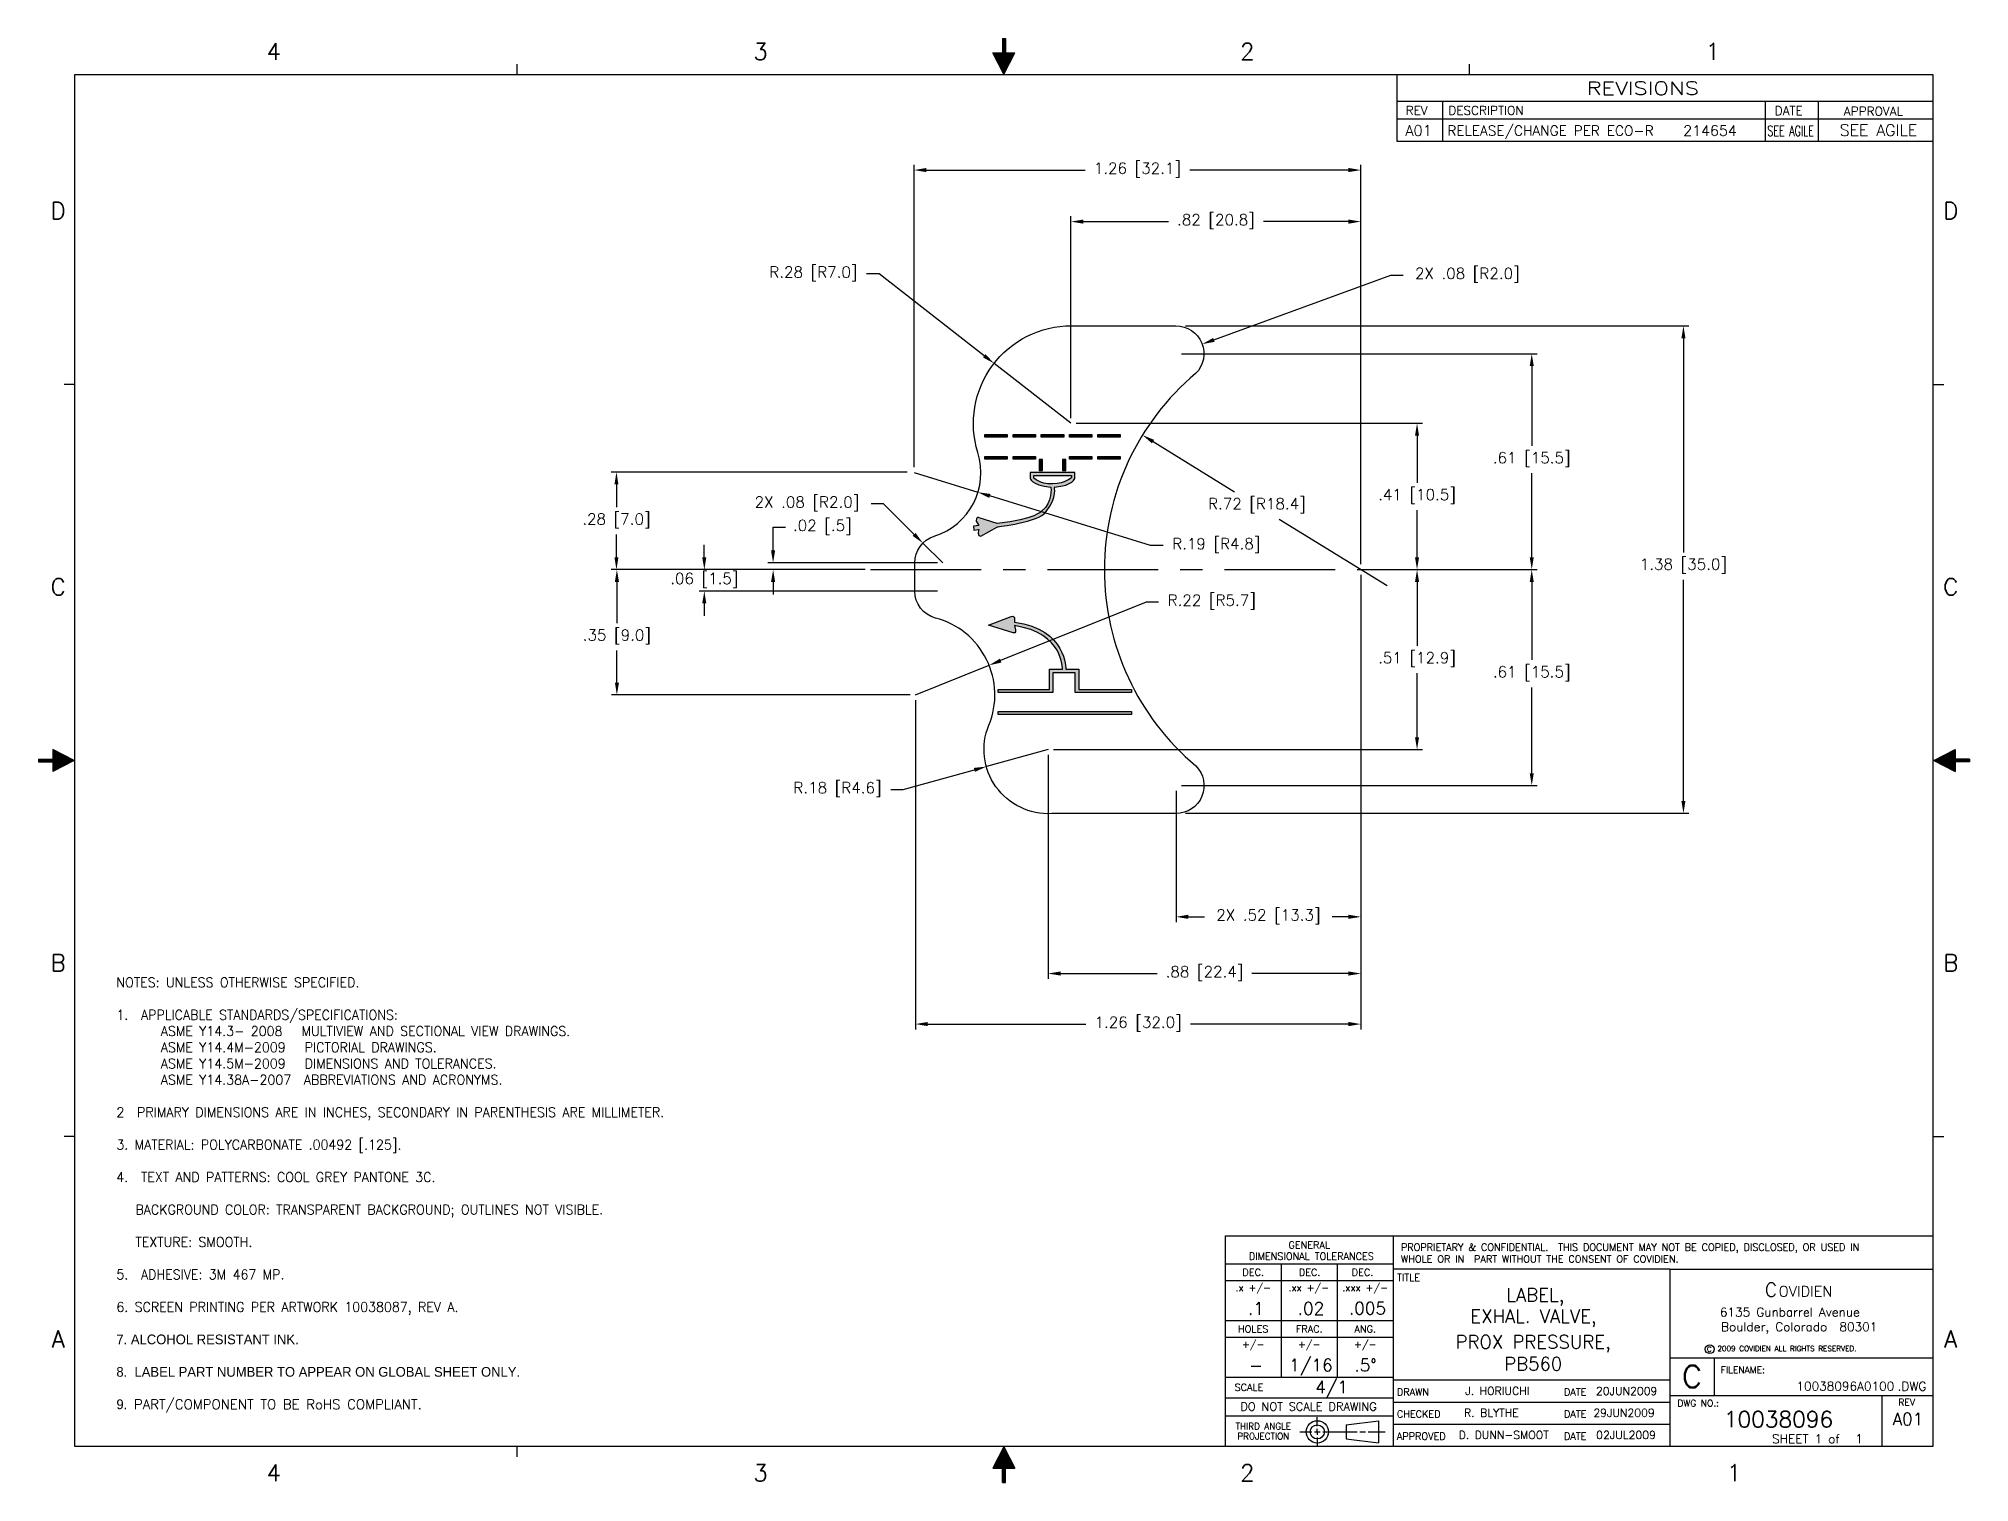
# Model space of a CAD drawing. Extents: x -2.1 to 19.7, y -0.3 to 16.
import ezdxf
from ezdxf.enums import TextEntityAlignment as Align

# ---------------------------------------------------------------- set-up
doc = ezdxf.new("R2010")
doc.units = 0
doc.header["$MEASUREMENT"] = 0
doc.header["$PDMODE"] = 3
doc.header["$PDSIZE"] = 0.06
doc.linetypes.add('CENTER', pattern=[2, 1.25, -0.25, 0.25, -0.25])
doc.layers.get('0').update_dxf_attribs({"linetype": 'CONTINUOUS'})
doc.layers.get('Defpoints').update_dxf_attribs({"linetype": 'CONTINUOUS'})
for name, color, linetype in [('#Layer 1', 7, 'CONTINUOUS'), ('BRDR', 5, 'CONTINUOUS'), ('center', 7, 'CENTER'), ('DIM', 7, 'CONTINUOUS'), ('DRAW', 4, 'CONTINUOUS'), ('OBJECT', 4, 'CONTINUOUS'), ('outline', 4, 'CONTINUOUS')]:
    doc.layers.add(name, color=color, linetype=linetype)
doc.styles.add('ROMANS', font='ROMANS.SHX')
doc.styles.add('SIMPLEX', font='SIMPLEX')
doc.styles.get("Standard").update_dxf_attribs({"font": 'ROMANS.SHX'})
doc.dimstyles.get("Standard").update_dxf_attribs({"dimtxt": 0.18, "dimasz": 0.18, "dimexe": 0.18, "dimexo": 0.0625, "dimgap": 0.09, "dimtad": 0, "dimtih": 1, "dimtoh": 1, "dimdec": 4, "dimzin": 0, "dimdsep": 46, "dimtxsty": 'Standard', "dimcen": 0.09, "dimadec": 0, "dimazin": 0, "dimtfac": 1, "dimtdec": 4, "dimtofl": 0, "dimtmove": 0, "dimatfit": 3, "dimfxl": 1, "dimtolj": 1, "dimtzin": 0, "dimarcsym": 0})

msp = doc.modelspace()

# ---------------------------------------------------------------- texts
at = {"color": 7, "linetype": 'Continuous', "insert": (-1.215, 5.395), "char_height": 0.12, "attachment_point": 1, "style": 'ROMANS'}
msp.add_mtext('{\\Fromans|c0;\\H0.91667x;\\W0.95;\\C256;NOTES: UNLESS OTHERWISE SPECIFIED.\\P\\P1.  APPLICABLE STANDARDS/SPECIFICATIONS:\\P       ASME Y14.3- 2008   MULTIVIEW AND SECTIONAL VIEW DRAWINGS.\\P       ASME Y14.4M-2009   PICTORIAL DRAWINGS.\\P       ASME Y14.5M-2009   DIMENSIONS AND TOLERANCES.\\P       ASME Y14.38A-2007  ABBREVIATIONS AND ACRONYMS.\\P\\P2  PRIMARY DIMENSIONS ARE IN INCHES, SECONDARY IN PARENTHESIS ARE MILLIMETER.\\P\\P3. MATERIAL: POLYCARBONATE .00492 [.125].\\P\\P4.  TEXT AND PATTERNS: COOL GREY PANTONE 3C.\\P\\P   BACKGROUND COLOR: TRANSPARENT BACKGROUND; OUTLINES NOT VISIBLE. \\P  \\P   TEXTURE: SMOOTH. \\P\\P5.  ADHESIVE: 3M 467 MP.\\P\\P6. SCREEN PRINTING PER ARTWORK 10038087, REV A.\\P\\Fq:\\fonts\\romans|c0;\\W1;\\P7. ALCOHOL RESISTANT INK.\\P\\P8.  LABEL PART NUMBER TO APPEAR ON GLOBAL SHEET ONLY.\\P\\P9.\\Fromans|c0; PART/COMPONENT TO BE RoHS COMPLIANT.\\Fq:\\fonts\\romans|c0;\\H1.0909x;     }', dxfattribs=at)

# ---------------------------------------------------------------- blocks, each defined once
blk = doc.blocks.new('AROW')
at = {"layer": 'BRDR'}
for p, q in [((0, 0), (-0.077, 0.15)), ((-0.077, 0.15), (-0.01, 0.15)), ((-0.01, 0.25), (-0.01, 0.15)), ((-0.01, 0.25), (0.01, 0.25)), ((0, 0.19), (0, 0)), ((0, 0), (0, 0.19)), ((0, 0), (0.077, 0.15)), ((0.01, 0.25), (0.01, 0.15)), ((0.01, 0.15), (0.077, 0.15))]:
    blk.add_line(p, q, dxfattribs=at)
for points in [[(-0.077, 0.15), (0, 0), (-0.01, 0.15)], [(-0.01, 0.25), (0.01, 0.25), (0.01, 0.15)], [(-0.01, 0.25), (-0.01, 0.15), (0.01, 0.15)], [(0.077, 0.15), (0, 0), (-0.01, 0.15)]]:
    blk.add_solid(points, dxfattribs=at)
blk = doc.blocks.new('ANSI_C1')
at = {"layer": 'DIM'}
for p, q in [((15.44, 15.95), (21.5, 15.95)), ((15.957, 15.95), (15.957, 15.5)), ((19.601, 15.95), (19.601, 15.5)), ((20.201, 15.95), (20.201, 15.5)), ((15.44, 15.75), (21.5, 15.75)), ((13.5, 2.812), (15.4, 2.812)), ((13.5, 2.622), (15.4, 2.622)), ((14.133, 2.812), (14.133, 2.172)), ((14.767, 2.812), (14.767, 2.172)), ((13.5, 2.172), (15.4, 2.172)), ((13.5, 1.982), (15.4, 1.982)), ((14.133, 2.172), (14.133, 1.532)), ((14.767, 2.172), (14.767, 1.532)), ((19.025, 1.75), (19.025, 1.325)), ((13.5, 1.532), (15.4, 1.532)), ((18.525, 1.325), (21.5, 1.325)), ((20.925, 0.75), (20.925, 1.323)), ((13.5, 1.296), (15.4, 1.296)), ((13.5, 1.093), (15.4, 1.093)), ((15.4, 1.25), (18.525, 1.25)), ((14.342, 0.913), (14.478, 0.913)), ((14.508, 0.913), (14.573, 0.913)), ((14.541, 0.976), (14.541, 1.079)), ((14.541, 0.913), (14.541, 0.946)), ((14.541, 0.913), (14.541, 0.881)), ((14.603, 0.913), (14.992, 0.913)), ((14.868, 0.993), (15.232, 1.039)), ((14.868, 0.993), (14.868, 0.834)), ((15.021, 0.913), (15.087, 0.913)), ((15.117, 0.913), (15.306, 0.913)), ((15.232, 1.039), (15.232, 0.788)), ((15.4, 1), (18.525, 1)), ((14.541, 0.851), (14.541, 0.748)), ((14.868, 0.834), (15.232, 0.788))]:
    blk.add_line(p, q, dxfattribs=at)
at = {"layer": 'DIM', "color": 5}
for p, q in [((15.4, 3.13), (15.4, 0.75)), ((18.525, 2.75), (15.4, 2.75)), ((18.525, 1.75), (18.525, 0.75)), ((15.4, 1.5), (18.525, 1.5))]:
    blk.add_line(p, q, dxfattribs=at)
at = {"layer": 'DIM', "color": 7}
blk.add_circle((18.975, 1.847), 0.05, dxfattribs=at)
at = {"layer": 'DIM'}
for radius in [0.126, 0.0796]:
    blk.add_circle((14.541, 0.913), radius, dxfattribs=at)
at = {"layer": 'DRAW', "color": 5}
for p, q in [((18.525, 2.75), (18.525, 1.75)), ((18.525, 2.75), (21.5, 2.75)), ((18.525, 2.75), (21.5, 2.75)), ((18.525, 2.75), (18.525, 1.75)), ((18.525, 1.75), (21.5, 1.75)), ((18.525, 1.75), (21.5, 1.75))]:
    blk.add_line(p, q, dxfattribs=at)
at = {"layer": 'OBJECT', "color": 5}
for p, q in [((5.5, 16.25), (5.5, 16.37)), ((16.26, 16.25), (16.26, 16.37)), ((16.26, 16.25), (16.26, 16.37)), ((0.5, 16.25), (0.5, 0.75)), ((21.5, 16.25), (0.5, 16.25)), ((15.44, 16.25), (15.44, 15.5)), ((21.5, 0.75), (21.5, 16.25)), ((15.44, 15.5), (21.5, 15.5)), ((0.5, 12.75), (0.38, 12.75)), ((21.5, 12.75), (21.62, 12.75)), ((0.5, 4.25), (0.38, 4.25)), ((21.5, 4.25), (21.62, 4.25)), ((13.5, 3.13), (13.5, 0.75)), ((13.5, 3.13), (21.5, 3.13)), ((0.5, 0.75), (21.5, 0.75)), ((5.5, 0.63), (5.5, 0.75))]:
    blk.add_line(p, q, dxfattribs=at)
at = {"layer": 'OBJECT', "color": 5, "xscale": 1.608466899655079, "yscale": 1.608466899655079, "zscale": 1.608466899655079}
blk.add_blockref('AROW', (11, 16.255), dxfattribs=at)
at = {"layer": 'OBJECT', "color": 5, "yscale": 1.608466899655079, "zscale": 1.608466899655079}
for p, xscale, rotation in [((0.495, 8.5), -1.608466899655079, 90), ((21.507, 8.5), 1.608466899655079, 270), ((11, 0.744), -1.608466899655079, 180)]:
    blk.add_blockref('AROW', p, dxfattribs=dict(at, xscale=xscale, rotation=rotation))
at = {"color": 7, "style": 'ROMANS'}
for s, height, p in [('C', 0.156, (19.598, 2.441)), ('OVIDIEN', 0.12, (19.754, 2.441))]:
    blk.add_text(s, height=height, dxfattribs=at).set_placement(p)
at = {"layer": 'DIM', "style": 'SIMPLEX', "width": 1.25}
blk.add_text('REVISIONS', height=0.15, dxfattribs=at).set_placement((18.218, 16.021), align=Align.CENTER)
at = {"layer": 'DIM'}
for s, height, style, p in [('REV', 0.1, 'SIMPLEX', (15.539, 15.796)), ('DESCRIPTION', 0.1, 'SIMPLEX', (16.021, 15.796)), ('DATE', 0.1, 'SIMPLEX', (19.709, 15.793)), ('APPROVAL', 0.1, 'SIMPLEX', (20.49, 15.787)), ('RELEASE/CHANGE PER ECO-R', 0.11333, 'ROMANS', (16.01, 15.561)), ('6135 Gunbarrel Avenue', 0.1, 'ROMANS', (19.09, 2.216)), ('Boulder, Colorado  80301', 0.1, 'ROMANS', (19.103, 2.05))]:
    blk.add_text(s, height=height, dxfattribs=dict(at, style=style)).set_placement(p)
at = {"layer": 'DIM', "color": 7, "style": 'SIMPLEX'}
for s, height, p in [('GENERAL', 0.08, (14.45, 2.985)), ('DIMENSIONAL TOLERANCES', 0.08, (14.474, 2.858)), ('DEC.', 0.08, (13.817, 2.675)), ('DEC.', 0.08, (14.454, 2.675)), ('DEC.', 0.08, (15.052, 2.675)), ('.x +/-', 0.08, (13.817, 2.503)), ('.xx +/-', 0.08, (14.445, 2.503)), ('.xxx +/-', 0.08, (15.082, 2.503)), ('HOLES', 0.08, (13.817, 2.035)), ('FRAC.', 0.08, (14.45, 2.035)), ('ANG.', 0.08, (15.083, 2.035)), ('+/-', 0.08, (13.817, 1.863)), ('+/-', 0.08, (14.45, 1.863)), ('+/-', 0.08, (15.083, 1.863)), ('SCALE', 0.08, (13.769, 1.376)), ('DO NOT SCALE DRAWING', 0.09439, (14.442, 1.152)), ('DWG NO.:', 0.075, (18.845, 1.199)), ('REV', 0.075, (21.201, 1.211)), ('THIRD ANGLE', 0.0728, (13.931, 0.941)), ('PROJECTION', 0.0728, (13.931, 0.828))]:
    blk.add_text(s, height=height, dxfattribs=at).set_placement(p, align=Align.CENTER)
at = {"layer": 'DIM', "color": 7}
for s, height, style, p in [('TITLE', 0.08, 'SIMPLEX', (15.442, 2.617)), ('C', 0.058, 'ROMANS', (18.944, 1.817)), ('2009 COVIDIEN ALL RIGHTS RESERVED.', 0.06, 'ROMANS', (19.062, 1.824)), ('FILENAME:', 0.075, 'SIMPLEX', (19.1, 1.575)), ('DRAWN', 0.08, 'SIMPLEX', (15.44, 1.324)), ('DATE', 0.08, 'SIMPLEX', (17.328, 1.324)), ('CHECKED', 0.08, 'SIMPLEX', (15.44, 1.074)), ('DATE', 0.08, 'SIMPLEX', (17.328, 1.074)), ('APPROVED', 0.08, 'SIMPLEX', (15.44, 0.824)), ('DATE', 0.08, 'SIMPLEX', (17.328, 0.824)), ('SHEET 1 of', 0.1, 'SIMPLEX', (19.679, 0.784))]:
    blk.add_text(s, height=height, dxfattribs=dict(at, style=style)).set_placement(p)
at = {"layer": 'DIM'}
blk.add_text('.DWG', height=0.1, dxfattribs=at).set_placement((21.098, 1.378))
at = {"layer": 'DIM', "color": 1, "insert": (15.486, 3.04), "char_height": 0.08, "width": 5.963, "attachment_point": 1, "style": 'ROMANS'}
blk.add_mtext('PROPRIETARY & CONFIDENTIAL.  THIS DOCUMENT MAY NOT BE COPIED, DISCLOSED, OR USED IN WHOLE OR IN  PART WITHOUT THE CONSENT OF COVIDIEN.', dxfattribs=at)
at = {"layer": 'DIM'}
for tag, height, style, p in [('REV', 0.121, 'ROMANS', (15.686, 15.558)), ('TITLE_1', 0.15, 'SIMPLEX', (16.953, 2.386)), ('DTOL_X', 0.14, 'SIMPLEX', (13.847, 2.237)), ('DTOL_XX', 0.14, 'SIMPLEX', (14.47, 2.237)), ('DTOL_XXX', 0.14, 'SIMPLEX', (15.109, 2.239)), ('TITLE_2', 0.15, 'SIMPLEX', (16.983, 2.145)), ('TITLE_3', 0.15, 'SIMPLEX', (16.98, 1.854)), ('TITLE_4', 0.15, 'SIMPLEX', (16.982, 1.607)), ('HTOL', 0.14, 'SIMPLEX', (13.85, 1.597)), ('FTOL', 0.14, 'SIMPLEX', (14.469, 1.597)), ('ATOL', 0.14, 'SIMPLEX', (15.087, 1.597)), ('D_SCALE', 0.14, 'SIMPLEX', (14.703, 1.349)), ('DWG-NO', 0.18, 'ROMANS', (19.752, 0.964))]:
    blk.add_attdef(tag, text='', height=height, dxfattribs=dict(at, style=style)).set_placement(p, align=Align.CENTER)
for tag, p, height, style in [('ECO#', (18.675, 15.559), 0.118, 'ROMANS'), ('INITIALS', (20.444, 15.558), 0.13, 'ROMANS'), ('DRAWN_BY', (16.151, 1.331), 0.09, 'SIMPLEX'), ('D_DATE', (17.739, 1.331), 0.09, 'SIMPLEX'), ('CHECKED', (16.138, 1.083), 0.09, 'ROMANS'), ('C_DATE', (17.724, 1.083), 0.09, 'ROMANS'), ('APPROVED', (16.138, 0.833), 0.09, 'ROMANS'), ('A_DATE', (17.724, 0.833), 0.09, 'ROMANS'), ('SHT_NO', (20.621, 0.785), 0.1, 'SIMPLEX')]:
    blk.add_attdef(tag, p, '', height=height, dxfattribs=dict(at, style=style))
at = {"layer": 'DIM', "style": 'ROMANS', "width": 4.32758}
blk.add_attdef('DATE', text='', height=0.116, dxfattribs=at).set_placement((19.627, 15.557), (20.152, 15.557), align=Align.FIT)
at = {"layer": 'DIM', "style": 'ROMANS'}
blk.add_attdef('ACAD_REF', text='', height=0.1, dxfattribs=at).set_placement((21.06, 1.378), align=Align.RIGHT)
at = {"layer": 'DIM', "color": 7, "style": 'ROMANS'}
blk.add_attdef('REV', text='', height=0.14, dxfattribs=at).set_placement((21.216, 0.987), align=Align.CENTER)
at = {"layer": 'OBJECT', "color": 5, "style": 'SIMPLEX'}
for s, p in [('4', (2.75, 16.417)), ('3', (8.25, 16.417)), ('2', (13.75, 16.417)), ('1', (19.009, 16.417)), ('D', (0.315, 14.618)), ('D', (21.698, 14.618)), ('C', (0.315, 10.368)), ('C', (21.698, 10.368)), ('B', (0.315, 6.118)), ('B', (21.698, 6.118)), ('A', (0.315, 1.868)), ('A', (21.698, 1.868)), ('4', (2.75, 0.355)), ('3', (8.25, 0.355)), ('2', (13.75, 0.355)), ('1', (19.25, 0.355))]:
    blk.add_text(s, height=0.19, dxfattribs=at).set_placement(p, align=Align.CENTER)
blk.add_text('C', height=0.25, dxfattribs=at).set_placement((18.775, 1.538), align=Align.MIDDLE_CENTER)
blk = doc.blocks.new('*D4')
at = {"layer": 'Defpoints', "color": 0, "transparency": 16777216}
for p in [(10.803, 12.76), (16.491, 12.76), (10.803, 7.251)]:
    blk.add_point(p, dxfattribs=at)
at = {"layer": 'DIM', "color": 0, "lineweight": -2, "transparency": 16777216}
for p, q in [((10.863, 12.76), (16.551, 12.76)), ((16.491, 12.62), (16.491, 10.2)), ((16.491, 7.391), (16.491, 9.89)), ((10.863, 7.251), (16.551, 7.251))]:
    blk.add_line(p, q, dxfattribs=at)
at = {"layer": 'DIM', "color": 0, "transparency": 16777216}
for points in [[(16.468, 12.62), (16.514, 12.62), (16.491, 12.76)], [(16.468, 7.391), (16.514, 7.391), (16.491, 7.251)]]:
    blk.add_solid(points, dxfattribs=at)
at = {"layer": 'DIM', "color": 0, "transparency": 16777216, "insert": (16.491, 10.045), "char_height": 0.125, "attachment_point": 5, "style": 'ROMANS'}
blk.add_mtext('\\A1;1.38 [35.0]', dxfattribs=at)
blk = doc.blocks.new('*D5')
at = {"layer": 'Defpoints', "color": 0, "transparency": 16777216}
for p in [(10.379, 11.525), (12.846, 10.005)]:
    blk.add_point(p, dxfattribs=at)
at = {"layer": 'DIM', "color": 0, "lineweight": -2, "transparency": 16777216}
for p, q in [((10.498, 11.452), (11.42, 10.884)), ((13.144, 9.822), (11.924, 10.573))]:
    blk.add_line(p, q, dxfattribs=at)
at = {"layer": 'DIM', "color": 0, "transparency": 16777216}
blk.add_solid([(10.51, 11.471), (10.486, 11.432), (10.379, 11.525)], dxfattribs=at)
at = {"layer": 'DIM', "color": 0, "transparency": 16777216, "insert": (11.672, 10.728), "char_height": 0.125, "attachment_point": 5, "style": 'ROMANS'}
blk.add_mtext('\\A1;R.72 [R18.4]', dxfattribs=at)
blk = doc.blocks.new('*D6')
at = {"layer": 'Defpoints', "color": 0, "transparency": 16777216}
for p in [(10.758, 12.445), (11.053, 12.553)]:
    blk.add_point(p, dxfattribs=at)
at = {"layer": 'DIM', "color": 0, "lineweight": -2, "transparency": 16777216}
for p, q in [((11.185, 12.601), (13.186, 13.331)), ((13.186, 13.331), (13.326, 13.331))]:
    blk.add_line(p, q, dxfattribs=at)
at = {"layer": 'DIM', "color": 0, "transparency": 16777216}
blk.add_solid([(11.177, 12.623), (11.193, 12.579), (11.053, 12.553)], dxfattribs=at)
at = {"layer": 'DIM', "color": 0, "transparency": 16777216, "insert": (14.049, 13.331), "char_height": 0.125, "attachment_point": 5, "style": 'ROMANS'}
blk.add_mtext('\\A1;2X .08 [R2.0]', dxfattribs=at)
blk = doc.blocks.new('*D7')
at = {"layer": 'Defpoints', "color": 0, "transparency": 16777216}
for p in [(7.798, 11.102), (8.52, 10.879)]:
    blk.add_point(p, dxfattribs=at)
at = {"layer": 'DIM', "color": 0, "lineweight": -2, "transparency": 16777216}
for p, q in [((7.798, 11.102), (8.52, 10.879)), ((10.471, 10.276), (8.654, 10.838)), ((10.611, 10.276), (10.471, 10.276))]:
    blk.add_line(p, q, dxfattribs=at)
at = {"layer": 'DIM', "color": 0, "transparency": 16777216}
blk.add_solid([(8.661, 10.86), (8.647, 10.815), (8.52, 10.879)], dxfattribs=at)
at = {"layer": 'DIM', "color": 0, "transparency": 16777216, "insert": (11.213, 10.276), "char_height": 0.125, "attachment_point": 5, "style": 'ROMANS'}
blk.add_mtext('\\A1;R.19 [R4.8]', dxfattribs=at)
blk = doc.blocks.new('*D8')
at = {"layer": 'Defpoints', "color": 0, "transparency": 16777216}
for p in [(8.702, 12.335), (9.571, 11.658)]:
    blk.add_point(p, dxfattribs=at)
at = {"layer": 'DIM', "color": 0, "lineweight": -2, "transparency": 16777216}
for p, q in [((7.402, 13.347), (7.262, 13.347)), ((8.591, 12.421), (7.402, 13.347)), ((9.571, 11.658), (8.702, 12.335))]:
    blk.add_line(p, q, dxfattribs=at)
at = {"layer": 'DIM', "color": 0, "transparency": 16777216}
blk.add_solid([(8.606, 12.439), (8.577, 12.403), (8.702, 12.335)], dxfattribs=at)
at = {"layer": 'DIM', "color": 0, "transparency": 16777216, "insert": (6.661, 13.347), "char_height": 0.125, "attachment_point": 5, "style": 'ROMANS'}
blk.add_mtext('\\A1;R.28 [R7.0]', dxfattribs=at)
blk = doc.blocks.new('*D9')
at = {"layer": 'Defpoints', "color": 0, "transparency": 16777216}
for p in [(7.898, 10.304), (8.121, 10.081)]:
    blk.add_point(p, dxfattribs=at)
at = {"layer": 'DIM', "color": 0, "lineweight": -2, "transparency": 16777216}
for p, q in [((7.452, 10.748), (7.312, 10.748)), ((7.798, 10.402), (7.452, 10.748)), ((8.121, 10.081), (7.898, 10.304))]:
    blk.add_line(p, q, dxfattribs=at)
at = {"layer": 'DIM', "color": 0, "transparency": 16777216}
blk.add_solid([(7.815, 10.419), (7.782, 10.386), (7.898, 10.304)], dxfattribs=at)
at = {"layer": 'DIM', "color": 0, "transparency": 16777216, "insert": (6.588, 10.748), "char_height": 0.125, "attachment_point": 5, "style": 'ROMANS'}
blk.add_mtext('\\A1;2X .08 [R2.0]', dxfattribs=at)
blk = doc.blocks.new('*D10')
at = {"layer": 'Defpoints', "color": 0, "transparency": 16777216}
for p in [(8.646, 8.924), (7.813, 8.589)]:
    blk.add_point(p, dxfattribs=at)
at = {"layer": 'DIM', "color": 0, "lineweight": -2, "transparency": 16777216}
for p, q in [((10.42, 9.638), (8.776, 8.976)), ((10.56, 9.638), (10.42, 9.638)), ((7.813, 8.589), (8.646, 8.924))]:
    blk.add_line(p, q, dxfattribs=at)
at = {"layer": 'DIM', "color": 0, "transparency": 16777216}
blk.add_solid([(8.767, 8.998), (8.785, 8.955), (8.646, 8.924)], dxfattribs=at)
at = {"layer": 'DIM', "color": 0, "transparency": 16777216, "insert": (11.162, 9.638), "char_height": 0.125, "attachment_point": 5, "style": 'ROMANS'}
blk.add_mtext('\\A1;R.22 [R5.7]', dxfattribs=at)
blk = doc.blocks.new('*D11')
at = {"layer": 'Defpoints', "color": 0, "transparency": 16777216}
for p in [(9.313, 7.971), (8.615, 7.779)]:
    blk.add_point(p, dxfattribs=at)
at = {"layer": 'DIM', "color": 0, "lineweight": -2, "transparency": 16777216}
for p, q in [((9.313, 7.971), (8.615, 7.779)), ((7.675, 7.519), (8.48, 7.742)), ((7.535, 7.519), (7.675, 7.519))]:
    blk.add_line(p, q, dxfattribs=at)
at = {"layer": 'DIM', "color": 0, "transparency": 16777216}
blk.add_solid([(8.474, 7.764), (8.486, 7.719), (8.615, 7.779)], dxfattribs=at)
at = {"layer": 'DIM', "color": 0, "transparency": 16777216, "insert": (6.933, 7.519), "char_height": 0.125, "attachment_point": 5, "style": 'ROMANS'}
blk.add_mtext('\\A1;R.18 [R4.6]', dxfattribs=at)
blk = doc.blocks.new('*D12')
at = {"layer": 'Defpoints', "color": 0, "transparency": 16777216}
for p in [(7.306, 10.005), (4.44, 8.589), (7.813, 8.589)]:
    blk.add_point(p, dxfattribs=at)
at = {"layer": 'DIM', "color": 0, "lineweight": -2, "transparency": 16777216}
for p, q in [((7.246, 10.005), (4.38, 10.005)), ((4.44, 9.865), (4.44, 9.4)), ((4.44, 8.729), (4.44, 9.09)), ((7.753, 8.589), (4.38, 8.589))]:
    blk.add_line(p, q, dxfattribs=at)
at = {"layer": 'DIM', "color": 0, "transparency": 16777216}
for points in [[(4.417, 9.865), (4.464, 9.865), (4.44, 10.005)], [(4.417, 8.729), (4.464, 8.729), (4.44, 8.589)]]:
    blk.add_solid(points, dxfattribs=at)
at = {"layer": 'DIM', "color": 0, "transparency": 16777216, "insert": (4.44, 9.245), "char_height": 0.125, "attachment_point": 5, "style": 'ROMANS'}
blk.add_mtext('\\A1;.35 [9.0]', dxfattribs=at)
blk = doc.blocks.new('*D13')
at = {"layer": 'Defpoints', "color": 0, "transparency": 16777216}
for p in [(5.428, 10.005), (7.246, 10.005), (8.121, 9.762)]:
    blk.add_point(p, dxfattribs=at)
at = {"layer": 'DIM', "color": 0, "lineweight": -2, "transparency": 16777216}
for p, q in [((5.428, 10.145), (5.428, 10.285)), ((7.186, 10.005), (5.368, 10.005)), ((8.061, 9.762), (5.368, 9.762)), ((5.428, 9.622), (5.428, 9.482))]:
    blk.add_line(p, q, dxfattribs=at)
at = {"layer": 'DIM', "color": 0, "transparency": 16777216}
for points in [[(5.404, 10.145), (5.451, 10.145), (5.428, 10.005)], [(5.404, 9.622), (5.451, 9.622), (5.428, 9.762)]]:
    blk.add_solid(points, dxfattribs=at)
at = {"layer": 'DIM', "color": 0, "transparency": 16777216, "insert": (5.428, 9.884), "char_height": 0.125, "attachment_point": 5, "style": 'ROMANS'}
blk.add_mtext('\\A1;.06 [1.5]', dxfattribs=at)
blk = doc.blocks.new('*D14')
at = {"layer": 'Defpoints', "color": 0, "transparency": 16777216}
for p in [(8.121, 10.081), (6.205, 10.005), (7.306, 10.005)]:
    blk.add_point(p, dxfattribs=at)
at = {"layer": 'DIM', "color": 0, "lineweight": -2, "transparency": 16777216}
for p, q in [((6.205, 10.221), (6.205, 10.483)), ((6.205, 10.483), (6.345, 10.483)), ((8.061, 10.081), (6.145, 10.081)), ((7.246, 10.005), (6.145, 10.005)), ((6.205, 9.865), (6.205, 9.725))]:
    blk.add_line(p, q, dxfattribs=at)
at = {"layer": 'DIM', "color": 0, "transparency": 16777216}
for points in [[(6.182, 10.221), (6.228, 10.221), (6.205, 10.081)], [(6.182, 9.865), (6.228, 9.865), (6.205, 10.005)]]:
    blk.add_solid(points, dxfattribs=at)
at = {"layer": 'DIM', "color": 0, "transparency": 16777216, "insert": (6.762, 10.483), "char_height": 0.125, "attachment_point": 5, "style": 'ROMANS'}
blk.add_mtext('\\A1;.02 [.5]', dxfattribs=at)
blk = doc.blocks.new('*D15')
at = {"layer": 'Defpoints', "color": 0, "transparency": 16777216}
for p in [(4.435, 11.107), (7.779, 11.107), (7.306, 10.005)]:
    blk.add_point(p, dxfattribs=at)
at = {"layer": 'DIM', "color": 0, "lineweight": -2, "transparency": 16777216}
for p, q in [((7.719, 11.107), (4.375, 11.107)), ((4.435, 10.967), (4.435, 10.712)), ((4.435, 10.145), (4.435, 10.401)), ((7.246, 10.005), (4.375, 10.005))]:
    blk.add_line(p, q, dxfattribs=at)
at = {"layer": 'DIM', "color": 0, "transparency": 16777216}
for points in [[(4.412, 10.967), (4.458, 10.967), (4.435, 11.107)], [(4.412, 10.145), (4.458, 10.145), (4.435, 10.005)]]:
    blk.add_solid(points, dxfattribs=at)
at = {"layer": 'DIM', "color": 0, "transparency": 16777216, "insert": (4.435, 10.556), "char_height": 0.125, "attachment_point": 5, "style": 'ROMANS'}
blk.add_mtext('\\A1;.28 [7.0]', dxfattribs=at)
blk = doc.blocks.new('*D16')
at = {"layer": 'Defpoints', "color": 0, "transparency": 16777216}
for p in [(12.846, 10.005), (10.758, 7.564), (10.758, 6.081)]:
    blk.add_point(p, dxfattribs=at)
at = {"layer": 'DIM', "color": 0, "lineweight": -2, "transparency": 16777216}
for p, q in [((12.846, 9.945), (12.846, 6.021)), ((10.758, 7.504), (10.758, 6.021)), ((10.898, 6.081), (11.081, 6.081)), ((12.706, 6.081), (12.523, 6.081))]:
    blk.add_line(p, q, dxfattribs=at)
at = {"layer": 'DIM', "color": 0, "transparency": 16777216}
for points in [[(10.898, 6.105), (10.898, 6.058), (10.758, 6.081)], [(12.706, 6.105), (12.706, 6.058), (12.846, 6.081)]]:
    blk.add_solid(points, dxfattribs=at)
at = {"layer": 'DIM', "color": 0, "transparency": 16777216, "insert": (11.802, 6.081), "char_height": 0.125, "attachment_point": 5, "style": 'ROMANS'}
blk.add_mtext('\\A1;2X .52 [13.3]', dxfattribs=at)
blk = doc.blocks.new('*D17')
at = {"layer": 'Defpoints', "color": 0, "transparency": 16777216}
for p in [(12.846, 9.945), (9.313, 7.971), (9.313, 5.44)]:
    blk.add_point(p, dxfattribs=at)
at = {"layer": 'DIM', "color": 0, "lineweight": -2, "transparency": 16777216}
for p, q in [((12.846, 9.885), (12.846, 5.38)), ((9.313, 7.911), (9.313, 5.38)), ((9.453, 5.44), (10.543, 5.44)), ((12.706, 5.44), (11.616, 5.44))]:
    blk.add_line(p, q, dxfattribs=at)
at = {"layer": 'DIM', "color": 0, "transparency": 16777216}
for points in [[(9.453, 5.464), (9.453, 5.417), (9.313, 5.44)], [(12.706, 5.464), (12.706, 5.417), (12.846, 5.44)]]:
    blk.add_solid(points, dxfattribs=at)
at = {"layer": 'DIM', "color": 0, "transparency": 16777216, "insert": (11.08, 5.44), "char_height": 0.125, "attachment_point": 5, "style": 'ROMANS'}
blk.add_mtext('\\A1;.88 [22.4]', dxfattribs=at)
blk = doc.blocks.new('*D18')
at = {"layer": 'Defpoints', "color": 0, "transparency": 16777216}
for p in [(12.846, 10.005), (7.813, 8.589), (7.813, 4.869)]:
    blk.add_point(p, dxfattribs=at)
at = {"layer": 'DIM', "color": 0, "lineweight": -2, "transparency": 16777216}
for p, q in [((12.846, 9.945), (12.846, 4.809)), ((7.813, 8.529), (7.813, 4.809)), ((7.953, 4.869), (9.74, 4.869)), ((12.706, 4.869), (10.92, 4.869))]:
    blk.add_line(p, q, dxfattribs=at)
at = {"layer": 'DIM', "color": 0, "transparency": 16777216}
for points in [[(7.953, 4.893), (7.953, 4.846), (7.813, 4.869)], [(12.706, 4.893), (12.706, 4.846), (12.846, 4.869)]]:
    blk.add_solid(points, dxfattribs=at)
at = {"layer": 'DIM', "color": 0, "transparency": 16777216, "insert": (10.33, 4.869), "char_height": 0.125, "attachment_point": 5, "style": 'ROMANS'}
blk.add_mtext('\\A1;1.26 [32.0]', dxfattribs=at)
blk = doc.blocks.new('*D19')
at = {"layer": 'Defpoints', "color": 0, "transparency": 16777216}
for p in [(9.571, 13.938), (9.571, 11.658), (12.846, 10.005)]:
    blk.add_point(p, dxfattribs=at)
at = {"layer": 'DIM', "color": 0, "lineweight": -2, "transparency": 16777216}
for p, q in [((9.571, 11.718), (9.571, 13.998)), ((12.846, 10.065), (12.846, 13.998)), ((9.711, 13.938), (10.673, 13.938)), ((12.706, 13.938), (11.745, 13.938))]:
    blk.add_line(p, q, dxfattribs=at)
at = {"layer": 'DIM', "color": 0, "transparency": 16777216}
for points in [[(9.711, 13.961), (9.711, 13.914), (9.571, 13.938)], [(12.706, 13.961), (12.706, 13.914), (12.846, 13.938)]]:
    blk.add_solid(points, dxfattribs=at)
at = {"layer": 'DIM', "color": 0, "transparency": 16777216, "insert": (11.209, 13.938), "char_height": 0.125, "attachment_point": 5, "style": 'ROMANS'}
blk.add_mtext('\\A1;.82 [20.8]', dxfattribs=at)
blk = doc.blocks.new('*D20')
at = {"layer": 'Defpoints', "color": 0, "transparency": 16777216}
for p in [(7.798, 14.52), (7.798, 11.102), (12.846, 10.005)]:
    blk.add_point(p, dxfattribs=at)
at = {"layer": 'DIM', "color": 0, "lineweight": -2, "transparency": 16777216}
for p, q in [((7.798, 11.162), (7.798, 14.58)), ((7.938, 14.52), (9.732, 14.52)), ((12.706, 14.52), (10.912, 14.52)), ((12.846, 10.065), (12.846, 14.58))]:
    blk.add_line(p, q, dxfattribs=at)
at = {"layer": 'DIM', "color": 0, "transparency": 16777216}
for points in [[(7.938, 14.544), (7.938, 14.497), (7.798, 14.52)], [(12.706, 14.544), (12.706, 14.497), (12.846, 14.52)]]:
    blk.add_solid(points, dxfattribs=at)
at = {"layer": 'DIM', "color": 0, "transparency": 16777216, "insert": (10.322, 14.52), "char_height": 0.125, "attachment_point": 5, "style": 'ROMANS'}
blk.add_mtext('\\A1;1.26 [32.1]', dxfattribs=at)
blk = doc.blocks.new('*D21')
at = {"layer": 'Defpoints', "color": 0, "transparency": 16777216}
for p in [(12.846, 10.005), (14.777, 10.005), (10.758, 7.564)]:
    blk.add_point(p, dxfattribs=at)
at = {"layer": 'DIM', "color": 0, "lineweight": -2, "transparency": 16777216}
for p, q in [((12.906, 10.005), (14.837, 10.005)), ((14.777, 9.865), (14.777, 8.984)), ((14.777, 7.704), (14.777, 8.674)), ((10.818, 7.564), (14.837, 7.564))]:
    blk.add_line(p, q, dxfattribs=at)
at = {"layer": 'DIM', "color": 0, "transparency": 16777216}
for points in [[(14.754, 9.865), (14.8, 9.865), (14.777, 10.005)], [(14.754, 7.704), (14.8, 7.704), (14.777, 7.564)]]:
    blk.add_solid(points, dxfattribs=at)
at = {"layer": 'DIM', "color": 0, "transparency": 16777216, "insert": (14.777, 8.829), "char_height": 0.125, "attachment_point": 5, "style": 'ROMANS'}
blk.add_mtext('\\A1;.61 [15.5]', dxfattribs=at)
blk = doc.blocks.new('*D22')
at = {"layer": 'Defpoints', "color": 0, "transparency": 16777216}
for p in [(10.758, 12.445), (14.777, 12.445), (12.846, 10.005)]:
    blk.add_point(p, dxfattribs=at)
at = {"layer": 'DIM', "color": 0, "lineweight": -2, "transparency": 16777216}
for p, q in [((10.818, 12.445), (14.837, 12.445)), ((14.777, 12.305), (14.777, 11.403)), ((14.777, 10.145), (14.777, 11.093)), ((12.906, 10.005), (14.837, 10.005))]:
    blk.add_line(p, q, dxfattribs=at)
at = {"layer": 'DIM', "color": 0, "transparency": 16777216}
for points in [[(14.754, 12.305), (14.8, 12.305), (14.777, 12.445)], [(14.754, 10.145), (14.8, 10.145), (14.777, 10.005)]]:
    blk.add_solid(points, dxfattribs=at)
at = {"layer": 'DIM', "color": 0, "transparency": 16777216, "insert": (14.777, 11.248), "char_height": 0.125, "attachment_point": 5, "style": 'ROMANS'}
blk.add_mtext('\\A1;.61 [15.5]', dxfattribs=at)
blk = doc.blocks.new('*D23')
at = {"layer": 'Defpoints', "color": 0, "transparency": 16777216}
for p in [(12.846, 10.005), (13.481, 10.005), (9.313, 7.971)]:
    blk.add_point(p, dxfattribs=at)
at = {"layer": 'DIM', "color": 0, "lineweight": -2, "transparency": 16777216}
for p, q in [((12.906, 10.005), (13.541, 10.005)), ((13.481, 9.865), (13.481, 9.144)), ((13.481, 8.111), (13.481, 8.833)), ((9.373, 7.971), (13.541, 7.971))]:
    blk.add_line(p, q, dxfattribs=at)
at = {"layer": 'DIM', "color": 0, "transparency": 16777216}
for points in [[(13.458, 9.865), (13.504, 9.865), (13.481, 10.005)], [(13.458, 8.111), (13.504, 8.111), (13.481, 7.971)]]:
    blk.add_solid(points, dxfattribs=at)
at = {"layer": 'DIM', "color": 0, "transparency": 16777216, "insert": (13.481, 8.988), "char_height": 0.125, "attachment_point": 5, "style": 'ROMANS'}
blk.add_mtext('\\A1;.51 [12.9]', dxfattribs=at)
blk = doc.blocks.new('*D24')
at = {"layer": 'Defpoints', "color": 0, "transparency": 16777216}
for p in [(9.571, 11.658), (13.481, 11.658), (12.846, 10.005)]:
    blk.add_point(p, dxfattribs=at)
at = {"layer": 'DIM', "color": 0, "lineweight": -2, "transparency": 16777216}
for p, q in [((9.631, 11.658), (13.541, 11.658)), ((13.481, 11.518), (13.481, 10.987)), ((13.481, 10.145), (13.481, 10.676)), ((12.906, 10.005), (13.541, 10.005))]:
    blk.add_line(p, q, dxfattribs=at)
at = {"layer": 'DIM', "color": 0, "transparency": 16777216}
for points in [[(13.458, 11.518), (13.504, 11.518), (13.481, 11.658)], [(13.458, 10.145), (13.504, 10.145), (13.481, 10.005)]]:
    blk.add_solid(points, dxfattribs=at)
at = {"layer": 'DIM', "color": 0, "transparency": 16777216, "insert": (13.481, 10.832), "char_height": 0.125, "attachment_point": 5, "style": 'ROMANS'}
blk.add_mtext('\\A1;.41 [10.5]', dxfattribs=at)

# ---------------------------------------------------------------- dimensions: what is measured, and where the dimension line sits
at = {"layer": 'DIM'}
for base, p1, p2, override, picture, middle in [((7.798, 14.52), (12.846, 10.005), (7.798, 11.102), {"dimtxt": 0.125, "dimasz": 0.14, "dimexe": 0.06, "dimexo": 0.06, "dimgap": 0.06, "dimdec": 2, "dimlfac": 0.25, "dimzin": 4, "dimtxsty": 'ROMANS', "dimcen": 0, "dimdle": 0.35, "dimtdec": 2, "dimtix": 1, "dimatfit": 0, "dimtzin": 4}, '*D20', (10.322, 14.52)), ((9.571, 13.938), (12.846, 10.005), (9.571, 11.658), {"dimtxt": 0.125, "dimasz": 0.14, "dimexe": 0.06, "dimexo": 0.06, "dimgap": 0.06, "dimdec": 2, "dimlfac": 0.25, "dimzin": 4, "dimtxsty": 'ROMANS', "dimcen": 0, "dimdle": 0.35, "dimtdec": 2, "dimtix": 1, "dimatfit": 0, "dimtzin": 4}, '*D19', (11.209, 13.938)), ((7.813, 4.869), (12.846, 10.005), (7.813, 8.589), {"dimtxt": 0.125, "dimasz": 0.14, "dimexe": 0.06, "dimexo": 0.06, "dimgap": 0.06, "dimdec": 2, "dimlfac": 0.25, "dimzin": 4, "dimtxsty": 'ROMANS', "dimcen": 0, "dimdle": 0.35, "dimtdec": 2, "dimtix": 1, "dimatfit": 0, "dimtzin": 4}, '*D18', (10.33, 4.869)), ((9.313, 5.44), (12.846, 9.945), (9.313, 7.971), {"dimtxt": 0.125, "dimasz": 0.14, "dimexe": 0.06, "dimexo": 0.06, "dimgap": 0.06, "dimdec": 2, "dimlfac": 0.25, "dimzin": 4, "dimtxsty": 'ROMANS', "dimcen": 0, "dimdle": 0.35, "dimtdec": 2, "dimtix": 1, "dimatfit": 0, "dimtzin": 4}, '*D17', (11.08, 5.44)), ((10.758, 6.081), (12.846, 10.005), (10.758, 7.564), {"dimtxt": 0.125, "dimasz": 0.14, "dimexe": 0.06, "dimexo": 0.06, "dimgap": 0.06, "dimdec": 2, "dimlfac": 0.25, "dimzin": 4, "dimpost": '2X <>', "dimtxsty": 'ROMANS', "dimcen": 0, "dimdle": 0.35, "dimtdec": 2, "dimtix": 1, "dimatfit": 0, "dimtzin": 4}, '*D16', (11.802, 6.081))]:
    dim = msp.add_linear_dim(base=base, p1=p1, p2=p2, dimstyle='Standard', override=override, dxfattribs=at)
    dim.commit()
    dim.dimension.update_dxf_attribs({"geometry": picture, "text_midpoint": middle})
for center, mpoint, override, picture, middle in [((9.571, 11.658), (8.702, 12.335), {"dimtxt": 0.125, "dimasz": 0.14, "dimexe": 0.06, "dimexo": 0.06, "dimgap": 0.06, "dimdec": 2, "dimlfac": 0.25, "dimzin": 4, "dimtxsty": 'ROMANS', "dimcen": 0, "dimdle": 0.35, "dimtdec": 2, "dimtix": 1, "dimtofl": 1, "dimatfit": 0, "dimtzin": 4}, '*D8', (6.661, 13.347)), ((10.758, 12.445), (11.053, 12.553), {"dimtxt": 0.125, "dimasz": 0.14, "dimexe": 0.06, "dimexo": 0.06, "dimgap": 0.06, "dimdec": 2, "dimlfac": 0.25, "dimzin": 4, "dimpost": '2X <>', "dimtxsty": 'ROMANS', "dimcen": 0, "dimdle": 0.35, "dimtdec": 2, "dimtix": 1, "dimatfit": 0, "dimtzin": 4}, '*D6', (14.049, 13.331)), ((8.121, 10.081), (7.898, 10.304), {"dimtxt": 0.125, "dimasz": 0.14, "dimexe": 0.06, "dimexo": 0.06, "dimgap": 0.06, "dimdec": 2, "dimlfac": 0.25, "dimzin": 4, "dimpost": '2X <>', "dimtxsty": 'ROMANS', "dimcen": 0, "dimdle": 0.35, "dimtdec": 2, "dimtix": 1, "dimtofl": 1, "dimatfit": 0, "dimtzin": 4}, '*D9', (6.588, 10.748)), ((7.798, 11.102), (8.52, 10.879), {"dimtxt": 0.125, "dimasz": 0.14, "dimexe": 0.06, "dimexo": 0.06, "dimgap": 0.06, "dimdec": 2, "dimlfac": 0.25, "dimzin": 4, "dimtxsty": 'ROMANS', "dimcen": 0, "dimdle": 0.35, "dimtdec": 2, "dimtix": 1, "dimtofl": 1, "dimtmove": 1, "dimatfit": 0, "dimtzin": 4}, '*D7', (10.471, 10.276)), ((7.813, 8.589), (8.646, 8.924), {"dimtxt": 0.125, "dimasz": 0.14, "dimexe": 0.06, "dimexo": 0.06, "dimgap": 0.06, "dimdec": 2, "dimlfac": 0.25, "dimzin": 4, "dimtxsty": 'ROMANS', "dimcen": 0, "dimdle": 0.35, "dimtdec": 2, "dimtix": 1, "dimtofl": 1, "dimtmove": 1, "dimatfit": 0, "dimtzin": 4}, '*D10', (10.42, 9.638)), ((9.313, 7.971), (8.615, 7.779), {"dimtxt": 0.125, "dimasz": 0.14, "dimexe": 0.06, "dimexo": 0.06, "dimgap": 0.06, "dimdec": 2, "dimlfac": 0.25, "dimzin": 4, "dimtxsty": 'ROMANS', "dimcen": 0, "dimdle": 0.35, "dimtdec": 2, "dimtix": 1, "dimtofl": 1, "dimtmove": 1, "dimatfit": 0, "dimtzin": 4}, '*D11', (7.675, 7.519))]:
    dim = msp.add_radius_dim(center=center, mpoint=mpoint, dimstyle='Standard', override=override, dxfattribs=at)
    dim.commit()
    dim.dimension.update_dxf_attribs({"geometry": picture, "text_midpoint": middle, "dimtype": 164})
for base, p1, p2, picture, middle in [((16.491, 12.76), (10.803, 7.251), (10.803, 12.76), '*D4', (16.491, 10.045)), ((14.777, 12.445), (12.846, 10.005), (10.758, 12.445), '*D22', (14.777, 11.248)), ((6.205, 10.005), (8.121, 10.081), (7.306, 10.005), '*D14', (6.762, 10.483)), ((5.428, 10.005), (8.121, 9.762), (7.246, 10.005), '*D13', (5.428, 9.884)), ((4.44, 8.589), (7.306, 10.005), (7.813, 8.589), '*D12', (4.44, 9.245)), ((14.777, 10.005), (10.758, 7.564), (12.846, 10.005), '*D21', (14.777, 8.829))]:
    dim = msp.add_linear_dim(base=base, p1=p1, p2=p2, angle=90, dimstyle='Standard', override={"dimtxt": 0.125, "dimasz": 0.14, "dimexe": 0.06, "dimexo": 0.06, "dimgap": 0.06, "dimdec": 2, "dimlfac": 0.25, "dimzin": 4, "dimtxsty": 'ROMANS', "dimcen": 0, "dimdle": 0.35, "dimtdec": 2, "dimtix": 1, "dimatfit": 0, "dimtzin": 4}, dxfattribs=at)
    dim.commit()
    dim.dimension.update_dxf_attribs({"geometry": picture, "text_midpoint": middle, "dimtype": 160})
for base, p1, p2, picture, middle in [((13.481, 11.658), (12.846, 10.005), (9.571, 11.658), '*D24', (13.481, 10.832)), ((4.435, 11.107), (7.306, 10.005), (7.779, 11.107), '*D15', (4.435, 10.556)), ((13.481, 10.005), (9.313, 7.971), (12.846, 10.005), '*D23', (13.481, 8.988))]:
    dim = msp.add_linear_dim(base=base, p1=p1, p2=p2, angle=90, dimstyle='Standard', override={"dimtxt": 0.125, "dimasz": 0.14, "dimexe": 0.06, "dimexo": 0.06, "dimgap": 0.06, "dimdec": 2, "dimlfac": 0.25, "dimzin": 4, "dimtxsty": 'ROMANS', "dimcen": 0, "dimdle": 0.35, "dimtdec": 2, "dimtix": 1, "dimatfit": 0, "dimtzin": 4}, dxfattribs=at)
    dim.commit()
    dim.dimension.update_dxf_attribs({"geometry": picture, "text_midpoint": middle})
dim = msp.add_radius_dim(center=(12.846, 10.005), mpoint=(10.379, 11.525), dimstyle='Standard', override={"dimtxt": 0.125, "dimasz": 0.14, "dimexe": 0.06, "dimexo": 0.06, "dimgap": 0.06, "dimdec": 2, "dimlfac": 0.25, "dimzin": 4, "dimtxsty": 'ROMANS', "dimcen": 0, "dimdle": 0.35, "dimtdec": 2, "dimtix": 1, "dimatfit": 0, "dimtzin": 4}, dxfattribs=at)
dim.commit()
dim.dimension.update_dxf_attribs({"geometry": '*D5', "text_midpoint": (11.672, 10.728)})

# ---------------------------------------------------------------- hatches: boundary and pattern name
h = msp.add_hatch(color=256)
edge = h.paths.add_edge_path()
edge.add_spline(control_points=[(8.596, 11.502), (8.596, 11.502), (8.85, 11.502), (8.85, 11.502), (8.85, 11.502), (8.85, 11.502), (8.85, 11.533), (8.85, 11.533), (8.85, 11.533), (8.85, 11.533), (8.596, 11.533), (8.596, 11.533), (8.596, 11.533), (8.596, 11.533), (8.596, 11.502), (8.596, 11.502)], knot_values=[0, 0, 0, 0, 0.25, 0.25, 0.25, 0.25, 0.5, 0.5, 0.5, 0.5, 0.75, 0.75, 0.75, 0.75, 1, 1, 1, 1], degree=3, periodic=0)
h = msp.add_hatch(color=256)
edge = h.paths.add_edge_path()
edge.add_spline(control_points=[(8.916, 11.502), (8.916, 11.502), (9.169, 11.502), (9.169, 11.502), (9.169, 11.502), (9.169, 11.502), (9.169, 11.533), (9.169, 11.533), (9.169, 11.533), (9.169, 11.533), (8.916, 11.533), (8.916, 11.533), (8.916, 11.533), (8.916, 11.533), (8.916, 11.502), (8.916, 11.502)], knot_values=[0, 0, 0, 0, 0.25, 0.25, 0.25, 0.25, 0.5, 0.5, 0.5, 0.5, 0.75, 0.75, 0.75, 0.75, 1, 1, 1, 1], degree=3, periodic=0)
h = msp.add_hatch(color=256)
edge = h.paths.add_edge_path()
edge.add_spline(control_points=[(9.235, 11.502), (9.235, 11.502), (9.489, 11.502), (9.489, 11.502), (9.489, 11.502), (9.489, 11.502), (9.489, 11.533), (9.489, 11.533), (9.489, 11.533), (9.489, 11.533), (9.235, 11.533), (9.235, 11.533), (9.235, 11.533), (9.235, 11.533), (9.235, 11.502), (9.235, 11.502)], knot_values=[0, 0, 0, 0, 0.25, 0.25, 0.25, 0.25, 0.5, 0.5, 0.5, 0.5, 0.75, 0.75, 0.75, 0.75, 1, 1, 1, 1], degree=3, periodic=0)
h = msp.add_hatch(color=256)
edge = h.paths.add_edge_path()
edge.add_spline(control_points=[(9.555, 11.502), (9.555, 11.502), (9.808, 11.502), (9.808, 11.502), (9.808, 11.502), (9.808, 11.502), (9.808, 11.533), (9.808, 11.533), (9.808, 11.533), (9.808, 11.533), (9.555, 11.533), (9.555, 11.533), (9.555, 11.533), (9.555, 11.533), (9.555, 11.502), (9.555, 11.502)], knot_values=[0, 0, 0, 0, 0.25, 0.25, 0.25, 0.25, 0.5, 0.5, 0.5, 0.5, 0.75, 0.75, 0.75, 0.75, 1, 1, 1, 1], degree=3, periodic=0)
h = msp.add_hatch(color=256)
edge = h.paths.add_edge_path()
edge.add_spline(control_points=[(9.874, 11.502), (9.874, 11.502), (10.128, 11.502), (10.128, 11.502), (10.128, 11.502), (10.128, 11.502), (10.128, 11.533), (10.128, 11.533), (10.128, 11.533), (10.128, 11.533), (9.874, 11.533), (9.874, 11.533), (9.874, 11.533), (9.874, 11.533), (9.874, 11.502), (9.874, 11.502)], knot_values=[0, 0, 0, 0, 0.25, 0.25, 0.25, 0.25, 0.5, 0.5, 0.5, 0.5, 0.75, 0.75, 0.75, 0.75, 1, 1, 1, 1], degree=3, periodic=0)
h = msp.add_hatch(color=256)
edge = h.paths.add_edge_path()
edge.add_spline(control_points=[(8.596, 11.252), (8.596, 11.252), (8.85, 11.252), (8.85, 11.252), (8.85, 11.252), (8.85, 11.252), (8.85, 11.283), (8.85, 11.283), (8.85, 11.283), (8.85, 11.283), (8.596, 11.283), (8.596, 11.283), (8.596, 11.283), (8.596, 11.283), (8.596, 11.252), (8.596, 11.252)], knot_values=[0, 0, 0, 0, 0.25, 0.25, 0.25, 0.25, 0.5, 0.5, 0.5, 0.5, 0.75, 0.75, 0.75, 0.75, 1, 1, 1, 1], degree=3, periodic=0)
h = msp.add_hatch(color=256)
edge = h.paths.add_edge_path()
edge.add_spline(control_points=[(8.916, 11.252), (8.916, 11.252), (9.169, 11.252), (9.169, 11.252), (9.169, 11.252), (9.169, 11.252), (9.169, 11.283), (9.169, 11.283), (9.169, 11.283), (9.169, 11.283), (8.916, 11.283), (8.916, 11.283), (8.916, 11.283), (8.916, 11.283), (8.916, 11.252), (8.916, 11.252)], knot_values=[0, 0, 0, 0, 0.25, 0.25, 0.25, 0.25, 0.5, 0.5, 0.5, 0.5, 0.75, 0.75, 0.75, 0.75, 1, 1, 1, 1], degree=3, periodic=0)
h = msp.add_hatch(color=256)
edge = h.paths.add_edge_path()
edge.add_spline(control_points=[(9.249, 11.125), (9.249, 11.125), (9.213, 11.125), (9.213, 11.125), (9.213, 11.125), (9.213, 11.125), (9.213, 11.251), (9.213, 11.251), (9.213, 11.251), (9.213, 11.251), (9.249, 11.251), (9.249, 11.251), (9.249, 11.251), (9.249, 11.251), (9.249, 11.125), (9.249, 11.125)], knot_values=[0, 0, 0, 0, 0.25, 0.25, 0.25, 0.25, 0.5, 0.5, 0.5, 0.5, 0.75, 0.75, 0.75, 0.75, 1, 1, 1, 1], degree=3, periodic=0)
h = msp.add_hatch(color=256)
edge = h.paths.add_edge_path()
edge.add_spline(control_points=[(9.512, 11.125), (9.512, 11.125), (9.476, 11.125), (9.476, 11.125), (9.476, 11.125), (9.476, 11.125), (9.476, 11.251), (9.476, 11.251), (9.476, 11.251), (9.476, 11.251), (9.512, 11.251), (9.512, 11.251), (9.512, 11.251), (9.512, 11.251), (9.512, 11.125), (9.512, 11.125)], knot_values=[0, 0, 0, 0, 0.25, 0.25, 0.25, 0.25, 0.5, 0.5, 0.5, 0.5, 0.75, 0.75, 0.75, 0.75, 1, 1, 1, 1], degree=3, periodic=0)
h = msp.add_hatch(color=256)
edge = h.paths.add_edge_path()
edge.add_spline(control_points=[(9.555, 11.252), (9.555, 11.252), (9.808, 11.252), (9.808, 11.252), (9.808, 11.252), (9.808, 11.252), (9.808, 11.283), (9.808, 11.283), (9.808, 11.283), (9.808, 11.283), (9.555, 11.283), (9.555, 11.283), (9.555, 11.283), (9.555, 11.283), (9.555, 11.252), (9.555, 11.252)], knot_values=[0, 0, 0, 0, 0.25, 0.25, 0.25, 0.25, 0.5, 0.5, 0.5, 0.5, 0.75, 0.75, 0.75, 0.75, 1, 1, 1, 1], degree=3, periodic=0)
h = msp.add_hatch(color=256)
edge = h.paths.add_edge_path()
edge.add_spline(control_points=[(9.874, 11.252), (9.874, 11.252), (10.128, 11.252), (10.128, 11.252), (10.128, 11.252), (10.128, 11.252), (10.128, 11.283), (10.128, 11.283), (10.128, 11.283), (10.128, 11.283), (9.874, 11.283), (9.874, 11.283), (9.874, 11.283), (9.874, 11.283), (9.874, 11.252), (9.874, 11.252)], knot_values=[0, 0, 0, 0, 0.25, 0.25, 0.25, 0.25, 0.5, 0.5, 0.5, 0.5, 0.75, 0.75, 0.75, 0.75, 1, 1, 1, 1], degree=3, periodic=0)
h = msp.add_hatch(color=256)
edge = h.paths.add_edge_path(flags=16)
edge.add_spline(control_points=[(9.15, 11.068), (9.15, 11.068), (9.15, 11.068), (9.15, 11.068), (9.15, 11.068), (9.15, 11.068), (9.15, 11.042), (9.15, 11.042), (9.15, 11.042), (9.15, 11.042), (9.212, 10.971), (9.362, 10.973), (9.362, 10.973), (9.511, 10.975), (9.577, 11.046), (9.577, 11.046), (9.577, 11.046), (9.577, 11.046), (9.576, 11.067), (9.576, 11.067), (9.576, 11.067), (9.576, 11.067), (9.15, 11.068), (9.15, 11.068)], knot_values=[0, 0, 0, 0, 0.166667, 0.166667, 0.166667, 0.166667, 0.333333, 0.333333, 0.333333, 0.333333, 0.5, 0.5, 0.5, 0.5, 0.666667, 0.666667, 0.666667, 0.666667, 0.833333, 0.833333, 0.833333, 0.833333, 1, 1, 1, 1], degree=3, periodic=0)
edge = h.paths.add_edge_path()
edge.add_spline(control_points=[(9.292, 10.66), (9.202, 10.538), (8.742, 10.489), (8.742, 10.489), (8.742, 10.489), (8.742, 10.489), (8.553, 10.382), (8.553, 10.382), (8.553, 10.382), (8.507, 10.377), (8.529, 10.459), (8.529, 10.459), (8.529, 10.459), (8.529, 10.459), (8.472, 10.45), (8.472, 10.45), (8.472, 10.45), (8.472, 10.45), (8.469, 10.497), (8.469, 10.497), (8.469, 10.497), (8.469, 10.497), (8.529, 10.504), (8.529, 10.504), (8.529, 10.504), (8.529, 10.504), (8.499, 10.554), (8.499, 10.554), (8.499, 10.554), (8.492, 10.611), (8.535, 10.59), (8.535, 10.59), (8.535, 10.59), (8.535, 10.59), (8.737, 10.525), (8.737, 10.525), (8.737, 10.525), (9.167, 10.573), (9.239, 10.667), (9.239, 10.667), (9.239, 10.667), (9.371, 10.762), (9.343, 10.937), (9.343, 10.937), (9.343, 10.937), (9.111, 10.962), (9.11, 11.04), (9.11, 11.04), (9.11, 11.04), (9.11, 11.04), (9.11, 11.104), (9.11, 11.104), (9.11, 11.104), (9.11, 11.104), (9.614, 11.104), (9.614, 11.104), (9.614, 11.104), (9.614, 11.104), (9.614, 11.037), (9.614, 11.037), (9.614, 11.037), (9.614, 11.037), (9.602, 10.956), (9.382, 10.938), (9.382, 10.938), (9.382, 10.938), (9.422, 10.836), (9.292, 10.66)], knot_values=[0, 0, 0, 0, 0.058824, 0.058824, 0.058824, 0.058824, 0.117647, 0.117647, 0.117647, 0.117647, 0.176471, 0.176471, 0.176471, 0.176471, 0.235294, 0.235294, 0.235294, 0.235294, 0.294118, 0.294118, 0.294118, 0.294118, 0.352941, 0.352941, 0.352941, 0.352941, 0.411765, 0.411765, 0.411765, 0.411765, 0.470588, 0.470588, 0.470588, 0.470588, 0.529412, 0.529412, 0.529412, 0.529412, 0.588235, 0.588235, 0.588235, 0.588235, 0.647059, 0.647059, 0.647059, 0.647059, 0.705882, 0.705882, 0.705882, 0.705882, 0.764706, 0.764706, 0.764706, 0.764706, 0.823529, 0.823529, 0.823529, 0.823529, 0.882353, 0.882353, 0.882353, 0.882353, 0.941176, 0.941176, 0.941176, 0.941176, 1, 1, 1, 1], degree=3, periodic=0)
h = msp.add_hatch(color=256)
edge = h.paths.add_edge_path()
edge.add_spline(control_points=[(8.934, 9.372), (9.492, 9.288), (9.474, 8.879), (9.474, 8.879), (9.474, 8.879), (9.474, 8.879), (9.329, 8.879), (9.329, 8.879), (9.329, 8.879), (9.329, 8.879), (9.329, 8.65), (9.329, 8.65), (9.329, 8.65), (9.329, 8.65), (8.748, 8.65), (8.748, 8.65), (8.748, 8.65), (8.748, 8.65), (8.748, 8.618), (8.748, 8.618), (8.748, 8.618), (8.748, 8.618), (9.366, 8.618), (9.366, 8.618), (9.366, 8.618), (9.366, 8.618), (9.366, 8.839), (9.366, 8.839), (9.366, 8.839), (9.366, 8.839), (9.619, 8.839), (9.619, 8.839), (9.619, 8.839), (9.619, 8.839), (9.619, 8.618), (9.619, 8.618), (9.619, 8.618), (9.619, 8.618), (10.256, 8.618), (10.256, 8.618), (10.256, 8.618), (10.256, 8.618), (10.256, 8.65), (10.256, 8.65), (10.256, 8.65), (10.256, 8.65), (9.658, 8.65), (9.658, 8.65), (9.658, 8.65), (9.658, 8.65), (9.658, 8.879), (9.658, 8.879), (9.658, 8.879), (9.658, 8.879), (9.513, 8.879), (9.513, 8.879), (9.513, 8.879), (9.513, 8.879), (9.527, 9.329), (8.933, 9.411), (8.933, 9.411), (8.933, 9.411), (8.933, 9.459), (8.933, 9.459), (8.933, 9.459), (8.933, 9.459), (8.929, 9.487), (8.895, 9.475), (8.895, 9.475), (8.895, 9.475), (8.639, 9.376), (8.639, 9.376), (8.639, 9.376), (8.639, 9.376), (8.918, 9.292), (8.918, 9.292), (8.918, 9.292), (8.918, 9.292), (8.954, 9.282), (8.945, 9.324), (8.945, 9.324), (8.945, 9.324), (8.934, 9.372), (8.934, 9.372)], knot_values=[0, 0, 0, 0, 0.047619, 0.047619, 0.047619, 0.047619, 0.095238, 0.095238, 0.095238, 0.095238, 0.142857, 0.142857, 0.142857, 0.142857, 0.190476, 0.190476, 0.190476, 0.190476, 0.238095, 0.238095, 0.238095, 0.238095, 0.285714, 0.285714, 0.285714, 0.285714, 0.333333, 0.333333, 0.333333, 0.333333, 0.380952, 0.380952, 0.380952, 0.380952, 0.428571, 0.428571, 0.428571, 0.428571, 0.47619, 0.47619, 0.47619, 0.47619, 0.52381, 0.52381, 0.52381, 0.52381, 0.571429, 0.571429, 0.571429, 0.571429, 0.619048, 0.619048, 0.619048, 0.619048, 0.666667, 0.666667, 0.666667, 0.666667, 0.714286, 0.714286, 0.714286, 0.714286, 0.761905, 0.761905, 0.761905, 0.761905, 0.809524, 0.809524, 0.809524, 0.809524, 0.857143, 0.857143, 0.857143, 0.857143, 0.904762, 0.904762, 0.904762, 0.904762, 0.952381, 0.952381, 0.952381, 0.952381, 1, 1, 1, 1], degree=3, periodic=0)
h = msp.add_hatch(color=256)
edge = h.paths.add_edge_path()
edge.add_spline(control_points=[(8.748, 8.368), (8.748, 8.368), (10.256, 8.368), (10.256, 8.368), (10.256, 8.368), (10.256, 8.368), (10.256, 8.4), (10.256, 8.4), (10.256, 8.4), (10.256, 8.4), (8.748, 8.4), (8.748, 8.4), (8.748, 8.4), (8.748, 8.4), (8.748, 8.368), (8.748, 8.368)], knot_values=[0, 0, 0, 0, 0.25, 0.25, 0.25, 0.25, 0.5, 0.5, 0.5, 0.5, 0.75, 0.75, 0.75, 0.75, 1, 1, 1, 1], degree=3, periodic=0)

# ---------------------------------------------------------------- linework, layer by layer
at = {"layer": '#Layer 1'}
for points, knots in [([(8.596, 11.502), (8.596, 11.502), (8.85, 11.502), (8.85, 11.502), (8.85, 11.502), (8.85, 11.502), (8.85, 11.533), (8.85, 11.533), (8.85, 11.533), (8.85, 11.533), (8.596, 11.533), (8.596, 11.533), (8.596, 11.533), (8.596, 11.533), (8.596, 11.502), (8.596, 11.502)], [0, 0, 0, 0, 0.25, 0.25, 0.25, 0.25, 0.5, 0.5, 0.5, 0.5, 0.75, 0.75, 0.75, 0.75, 1, 1, 1, 1]), ([(8.916, 11.502), (8.916, 11.502), (9.169, 11.502), (9.169, 11.502), (9.169, 11.502), (9.169, 11.502), (9.169, 11.533), (9.169, 11.533), (9.169, 11.533), (9.169, 11.533), (8.916, 11.533), (8.916, 11.533), (8.916, 11.533), (8.916, 11.533), (8.916, 11.502), (8.916, 11.502)], [0, 0, 0, 0, 0.25, 0.25, 0.25, 0.25, 0.5, 0.5, 0.5, 0.5, 0.75, 0.75, 0.75, 0.75, 1, 1, 1, 1]), ([(9.235, 11.502), (9.235, 11.502), (9.489, 11.502), (9.489, 11.502), (9.489, 11.502), (9.489, 11.502), (9.489, 11.533), (9.489, 11.533), (9.489, 11.533), (9.489, 11.533), (9.235, 11.533), (9.235, 11.533), (9.235, 11.533), (9.235, 11.533), (9.235, 11.502), (9.235, 11.502)], [0, 0, 0, 0, 0.25, 0.25, 0.25, 0.25, 0.5, 0.5, 0.5, 0.5, 0.75, 0.75, 0.75, 0.75, 1, 1, 1, 1]), ([(9.555, 11.502), (9.555, 11.502), (9.808, 11.502), (9.808, 11.502), (9.808, 11.502), (9.808, 11.502), (9.808, 11.533), (9.808, 11.533), (9.808, 11.533), (9.808, 11.533), (9.555, 11.533), (9.555, 11.533), (9.555, 11.533), (9.555, 11.533), (9.555, 11.502), (9.555, 11.502)], [0, 0, 0, 0, 0.25, 0.25, 0.25, 0.25, 0.5, 0.5, 0.5, 0.5, 0.75, 0.75, 0.75, 0.75, 1, 1, 1, 1]), ([(9.874, 11.502), (9.874, 11.502), (10.128, 11.502), (10.128, 11.502), (10.128, 11.502), (10.128, 11.502), (10.128, 11.533), (10.128, 11.533), (10.128, 11.533), (10.128, 11.533), (9.874, 11.533), (9.874, 11.533), (9.874, 11.533), (9.874, 11.533), (9.874, 11.502), (9.874, 11.502)], [0, 0, 0, 0, 0.25, 0.25, 0.25, 0.25, 0.5, 0.5, 0.5, 0.5, 0.75, 0.75, 0.75, 0.75, 1, 1, 1, 1]), ([(8.596, 11.252), (8.596, 11.252), (8.85, 11.252), (8.85, 11.252), (8.85, 11.252), (8.85, 11.252), (8.85, 11.283), (8.85, 11.283), (8.85, 11.283), (8.85, 11.283), (8.596, 11.283), (8.596, 11.283), (8.596, 11.283), (8.596, 11.283), (8.596, 11.252), (8.596, 11.252)], [0, 0, 0, 0, 0.25, 0.25, 0.25, 0.25, 0.5, 0.5, 0.5, 0.5, 0.75, 0.75, 0.75, 0.75, 1, 1, 1, 1]), ([(8.916, 11.252), (8.916, 11.252), (9.169, 11.252), (9.169, 11.252), (9.169, 11.252), (9.169, 11.252), (9.169, 11.283), (9.169, 11.283), (9.169, 11.283), (9.169, 11.283), (8.916, 11.283), (8.916, 11.283), (8.916, 11.283), (8.916, 11.283), (8.916, 11.252), (8.916, 11.252)], [0, 0, 0, 0, 0.25, 0.25, 0.25, 0.25, 0.5, 0.5, 0.5, 0.5, 0.75, 0.75, 0.75, 0.75, 1, 1, 1, 1]), ([(9.249, 11.125), (9.249, 11.125), (9.213, 11.125), (9.213, 11.125), (9.213, 11.125), (9.213, 11.125), (9.213, 11.251), (9.213, 11.251), (9.213, 11.251), (9.213, 11.251), (9.249, 11.251), (9.249, 11.251), (9.249, 11.251), (9.249, 11.251), (9.249, 11.125), (9.249, 11.125)], [0, 0, 0, 0, 0.25, 0.25, 0.25, 0.25, 0.5, 0.5, 0.5, 0.5, 0.75, 0.75, 0.75, 0.75, 1, 1, 1, 1]), ([(9.512, 11.125), (9.512, 11.125), (9.476, 11.125), (9.476, 11.125), (9.476, 11.125), (9.476, 11.125), (9.476, 11.251), (9.476, 11.251), (9.476, 11.251), (9.476, 11.251), (9.512, 11.251), (9.512, 11.251), (9.512, 11.251), (9.512, 11.251), (9.512, 11.125), (9.512, 11.125)], [0, 0, 0, 0, 0.25, 0.25, 0.25, 0.25, 0.5, 0.5, 0.5, 0.5, 0.75, 0.75, 0.75, 0.75, 1, 1, 1, 1]), ([(9.555, 11.252), (9.555, 11.252), (9.808, 11.252), (9.808, 11.252), (9.808, 11.252), (9.808, 11.252), (9.808, 11.283), (9.808, 11.283), (9.808, 11.283), (9.808, 11.283), (9.555, 11.283), (9.555, 11.283), (9.555, 11.283), (9.555, 11.283), (9.555, 11.252), (9.555, 11.252)], [0, 0, 0, 0, 0.25, 0.25, 0.25, 0.25, 0.5, 0.5, 0.5, 0.5, 0.75, 0.75, 0.75, 0.75, 1, 1, 1, 1]), ([(9.874, 11.252), (9.874, 11.252), (10.128, 11.252), (10.128, 11.252), (10.128, 11.252), (10.128, 11.252), (10.128, 11.283), (10.128, 11.283), (10.128, 11.283), (10.128, 11.283), (9.874, 11.283), (9.874, 11.283), (9.874, 11.283), (9.874, 11.283), (9.874, 11.252), (9.874, 11.252)], [0, 0, 0, 0, 0.25, 0.25, 0.25, 0.25, 0.5, 0.5, 0.5, 0.5, 0.75, 0.75, 0.75, 0.75, 1, 1, 1, 1]), ([(9.292, 10.66), (9.202, 10.538), (8.742, 10.489), (8.742, 10.489), (8.742, 10.489), (8.742, 10.489), (8.553, 10.382), (8.553, 10.382), (8.553, 10.382), (8.507, 10.377), (8.529, 10.459), (8.529, 10.459), (8.529, 10.459), (8.529, 10.459), (8.472, 10.45), (8.472, 10.45), (8.472, 10.45), (8.472, 10.45), (8.469, 10.497), (8.469, 10.497), (8.469, 10.497), (8.469, 10.497), (8.529, 10.504), (8.529, 10.504), (8.529, 10.504), (8.529, 10.504), (8.499, 10.554), (8.499, 10.554), (8.499, 10.554), (8.492, 10.611), (8.535, 10.59), (8.535, 10.59), (8.535, 10.59), (8.535, 10.59), (8.737, 10.525), (8.737, 10.525), (8.737, 10.525), (9.167, 10.573), (9.239, 10.667), (9.239, 10.667), (9.239, 10.667), (9.371, 10.762), (9.343, 10.937), (9.343, 10.937), (9.343, 10.937), (9.111, 10.962), (9.11, 11.04), (9.11, 11.04), (9.11, 11.04), (9.11, 11.04), (9.11, 11.104), (9.11, 11.104), (9.11, 11.104), (9.11, 11.104), (9.614, 11.104), (9.614, 11.104), (9.614, 11.104), (9.614, 11.104), (9.614, 11.037), (9.614, 11.037), (9.614, 11.037), (9.614, 11.037), (9.602, 10.956), (9.382, 10.938), (9.382, 10.938), (9.382, 10.938), (9.422, 10.836), (9.292, 10.66)], [0, 0, 0, 0, 0.058824, 0.058824, 0.058824, 0.058824, 0.117647, 0.117647, 0.117647, 0.117647, 0.176471, 0.176471, 0.176471, 0.176471, 0.235294, 0.235294, 0.235294, 0.235294, 0.294118, 0.294118, 0.294118, 0.294118, 0.352941, 0.352941, 0.352941, 0.352941, 0.411765, 0.411765, 0.411765, 0.411765, 0.470588, 0.470588, 0.470588, 0.470588, 0.529412, 0.529412, 0.529412, 0.529412, 0.588235, 0.588235, 0.588235, 0.588235, 0.647059, 0.647059, 0.647059, 0.647059, 0.705882, 0.705882, 0.705882, 0.705882, 0.764706, 0.764706, 0.764706, 0.764706, 0.823529, 0.823529, 0.823529, 0.823529, 0.882353, 0.882353, 0.882353, 0.882353, 0.941176, 0.941176, 0.941176, 0.941176, 1, 1, 1, 1]), ([(9.15, 11.068), (9.15, 11.068), (9.15, 11.068), (9.15, 11.068), (9.15, 11.068), (9.15, 11.068), (9.15, 11.042), (9.15, 11.042), (9.15, 11.042), (9.15, 11.042), (9.212, 10.971), (9.362, 10.973), (9.362, 10.973), (9.511, 10.975), (9.577, 11.046), (9.577, 11.046), (9.577, 11.046), (9.577, 11.046), (9.576, 11.067), (9.576, 11.067), (9.576, 11.067), (9.576, 11.067), (9.15, 11.068), (9.15, 11.068)], [0, 0, 0, 0, 0.166667, 0.166667, 0.166667, 0.166667, 0.333333, 0.333333, 0.333333, 0.333333, 0.5, 0.5, 0.5, 0.5, 0.666667, 0.666667, 0.666667, 0.666667, 0.833333, 0.833333, 0.833333, 0.833333, 1, 1, 1, 1]), ([(8.934, 9.372), (9.492, 9.288), (9.474, 8.879), (9.474, 8.879), (9.474, 8.879), (9.474, 8.879), (9.329, 8.879), (9.329, 8.879), (9.329, 8.879), (9.329, 8.879), (9.329, 8.65), (9.329, 8.65), (9.329, 8.65), (9.329, 8.65), (8.748, 8.65), (8.748, 8.65), (8.748, 8.65), (8.748, 8.65), (8.748, 8.618), (8.748, 8.618), (8.748, 8.618), (8.748, 8.618), (9.366, 8.618), (9.366, 8.618), (9.366, 8.618), (9.366, 8.618), (9.366, 8.839), (9.366, 8.839), (9.366, 8.839), (9.366, 8.839), (9.619, 8.839), (9.619, 8.839), (9.619, 8.839), (9.619, 8.839), (9.619, 8.618), (9.619, 8.618), (9.619, 8.618), (9.619, 8.618), (10.256, 8.618), (10.256, 8.618), (10.256, 8.618), (10.256, 8.618), (10.256, 8.65), (10.256, 8.65), (10.256, 8.65), (10.256, 8.65), (9.658, 8.65), (9.658, 8.65), (9.658, 8.65), (9.658, 8.65), (9.658, 8.879), (9.658, 8.879), (9.658, 8.879), (9.658, 8.879), (9.513, 8.879), (9.513, 8.879), (9.513, 8.879), (9.513, 8.879), (9.527, 9.329), (8.933, 9.411), (8.933, 9.411), (8.933, 9.411), (8.933, 9.459), (8.933, 9.459), (8.933, 9.459), (8.933, 9.459), (8.929, 9.487), (8.895, 9.475), (8.895, 9.475), (8.895, 9.475), (8.639, 9.376), (8.639, 9.376), (8.639, 9.376), (8.639, 9.376), (8.918, 9.292), (8.918, 9.292), (8.918, 9.292), (8.918, 9.292), (8.954, 9.282), (8.945, 9.324), (8.945, 9.324), (8.945, 9.324), (8.934, 9.372), (8.934, 9.372)], [0, 0, 0, 0, 0.047619, 0.047619, 0.047619, 0.047619, 0.095238, 0.095238, 0.095238, 0.095238, 0.142857, 0.142857, 0.142857, 0.142857, 0.190476, 0.190476, 0.190476, 0.190476, 0.238095, 0.238095, 0.238095, 0.238095, 0.285714, 0.285714, 0.285714, 0.285714, 0.333333, 0.333333, 0.333333, 0.333333, 0.380952, 0.380952, 0.380952, 0.380952, 0.428571, 0.428571, 0.428571, 0.428571, 0.47619, 0.47619, 0.47619, 0.47619, 0.52381, 0.52381, 0.52381, 0.52381, 0.571429, 0.571429, 0.571429, 0.571429, 0.619048, 0.619048, 0.619048, 0.619048, 0.666667, 0.666667, 0.666667, 0.666667, 0.714286, 0.714286, 0.714286, 0.714286, 0.761905, 0.761905, 0.761905, 0.761905, 0.809524, 0.809524, 0.809524, 0.809524, 0.857143, 0.857143, 0.857143, 0.857143, 0.904762, 0.904762, 0.904762, 0.904762, 0.952381, 0.952381, 0.952381, 0.952381, 1, 1, 1, 1]), ([(8.748, 8.368), (8.748, 8.368), (10.256, 8.368), (10.256, 8.368), (10.256, 8.368), (10.256, 8.368), (10.256, 8.4), (10.256, 8.4), (10.256, 8.4), (10.256, 8.4), (8.748, 8.4), (8.748, 8.4), (8.748, 8.4), (8.748, 8.4), (8.748, 8.368), (8.748, 8.368)], [0, 0, 0, 0, 0.25, 0.25, 0.25, 0.25, 0.5, 0.5, 0.5, 0.5, 0.75, 0.75, 0.75, 0.75, 1, 1, 1, 1])]:
    msp.add_open_spline(points, degree=3, knots=knots, dxfattribs=at)
at = {"layer": 'center'}
msp.add_line((7.306, 10.005), (13.367, 10.005), dxfattribs=at)
at = {"layer": 'outline'}
msp.add_lwpolyline([(10.759, 7.247), (9.353, 7.248, -0.551845), (8.643, 8.247, 0.454527), (8.04, 9.458, -0.340695), (7.806, 9.763), (7.806, 10.081, -0.327171), (8.026, 10.382, 0.413444), (8.519, 11.328, -0.507307), (9.576, 12.76), (10.757, 12.76, -0.671503), (10.979, 12.221, 0.465417), (10.982, 7.787, -0.666793), (10.759, 7.248)], format="xyb", dxfattribs=at)

# ---------------------------------------------------------------- block references
ref = msp.add_blockref('ANSI_C1', (-2.187, -0.652))
ref.add_attrib('REV', 'A01', dxfattribs={"layer": 'DIM', "height": 0.1206, "style": 'ROMANS'}).set_placement((13.498, 14.906), align=Align.CENTER)
ref.add_attrib('REV', 'A01', dxfattribs={"layer": 'DIM', "color": 7, "height": 0.14, "style": 'ROMANS'}).set_placement((19.028, 0.335), align=Align.CENTER)
ref.add_attrib('ECO#', '214654', (16.488, 14.907), dxfattribs={"layer": 'DIM', "height": 0.118, "style": 'ROMANS'})
ref.add_attrib('DATE', 'SEE AGILE', dxfattribs={"layer": 'DIM', "height": 0.1157, "style": 'ROMANS', "width": 0.595042}).set_placement((17.44, 14.905), (17.965, 14.905), align=Align.FIT)
ref.add_attrib('INITIALS', 'SEE AGILE', (18.257, 14.906), dxfattribs={"layer": 'DIM', "height": 0.1302, "style": 'ROMANS'})
ref.add_attrib('DRAWN_BY', ' J. HORIUCHI', (13.964, 0.679), dxfattribs={"layer": 'DIM', "height": 0.09, "style": 'SIMPLEX'})
ref.add_attrib('D_DATE', '20JUN2009', (15.502, 0.677), dxfattribs={"layer": 'DIM', "height": 0.09, "style": 'SIMPLEX'})
ref.add_attrib('CHECKED', ' R. BLYTHE', (13.951, 0.431), dxfattribs={"layer": 'DIM', "height": 0.09, "style": 'ROMANS'})
ref.add_attrib('C_DATE', ' 29JUN2009', (15.411, 0.431), dxfattribs={"layer": 'DIM', "height": 0.09, "style": 'ROMANS'})
ref.add_attrib('APPROVED', 'D. DUNN-SMOOT', (13.951, 0.181), dxfattribs={"layer": 'DIM', "height": 0.09, "style": 'ROMANS'})
ref.add_attrib('A_DATE', '02JUL2009', (15.505, 0.181), dxfattribs={"layer": 'DIM', "height": 0.09, "style": 'ROMANS'})
ref.add_attrib('DWG-NO', '10038096', dxfattribs={"layer": 'DIM', "height": 0.18, "style": 'ROMANS'}).set_placement((17.565, 0.313), align=Align.CENTER)
ref.add_attrib('ACAD_REF', '10038096A0100', dxfattribs={"layer": 'DIM', "height": 0.1, "style": 'ROMANS'}).set_placement((18.873, 0.727), align=Align.RIGHT)
ref.add_attrib('TITLE_1', ' LABEL,', dxfattribs={"layer": 'DIM', "height": 0.15, "style": 'SIMPLEX'}).set_placement((14.766, 1.734), align=Align.CENTER)
ref.add_attrib('TITLE_2', 'EXHAL. VALVE,', dxfattribs={"layer": 'DIM', "height": 0.15, "style": 'SIMPLEX'}).set_placement((14.796, 1.493), align=Align.CENTER)
ref.add_attrib('TITLE_3', 'PROX PRESSURE,', dxfattribs={"layer": 'DIM', "height": 0.15, "style": 'SIMPLEX'}).set_placement((14.793, 1.202), align=Align.CENTER)
ref.add_attrib('TITLE_4', 'PB560', dxfattribs={"layer": 'DIM', "height": 0.15, "style": 'SIMPLEX'}).set_placement((14.794, 0.955), align=Align.CENTER)
ref.add_attrib('SHT_NO', '1', (18.433, 0.133), dxfattribs={"layer": 'DIM', "height": 0.1, "style": 'SIMPLEX'})
ref.add_attrib('D_SCALE', '4/1', dxfattribs={"layer": 'DIM', "height": 0.14, "style": 'SIMPLEX'}).set_placement((12.516, 0.697), align=Align.CENTER)
ref.add_attrib('DTOL_X', '.1', dxfattribs={"layer": 'DIM', "height": 0.14, "style": 'SIMPLEX'}).set_placement((11.66, 1.585), align=Align.CENTER)
ref.add_attrib('DTOL_XX', '.02', dxfattribs={"layer": 'DIM', "height": 0.14, "style": 'SIMPLEX'}).set_placement((12.283, 1.585), align=Align.CENTER)
ref.add_attrib('DTOL_XXX', '.005', dxfattribs={"layer": 'DIM', "height": 0.14, "style": 'SIMPLEX'}).set_placement((12.921, 1.588), align=Align.CENTER)
ref.add_attrib('HTOL', '-', dxfattribs={"layer": 'DIM', "height": 0.14, "style": 'SIMPLEX'}).set_placement((11.662, 0.945), align=Align.CENTER)
ref.add_attrib('FTOL', '1/16', dxfattribs={"layer": 'DIM', "height": 0.14, "style": 'SIMPLEX'}).set_placement((12.282, 0.945), align=Align.CENTER)
ref.add_attrib('ATOL', '.5%%d', dxfattribs={"layer": 'DIM', "height": 0.14, "style": 'SIMPLEX'}).set_placement((12.9, 0.945), align=Align.CENTER)

msp.set_redraw_order([(e.dxf.handle, doc.entitydb.next_handle()) for e in msp.query("TEXT MTEXT ATTDEF DIMENSION ARC_DIMENSION")])  # texts and dimensions are drawn at this point

doc.saveas('drawing.dxf')
